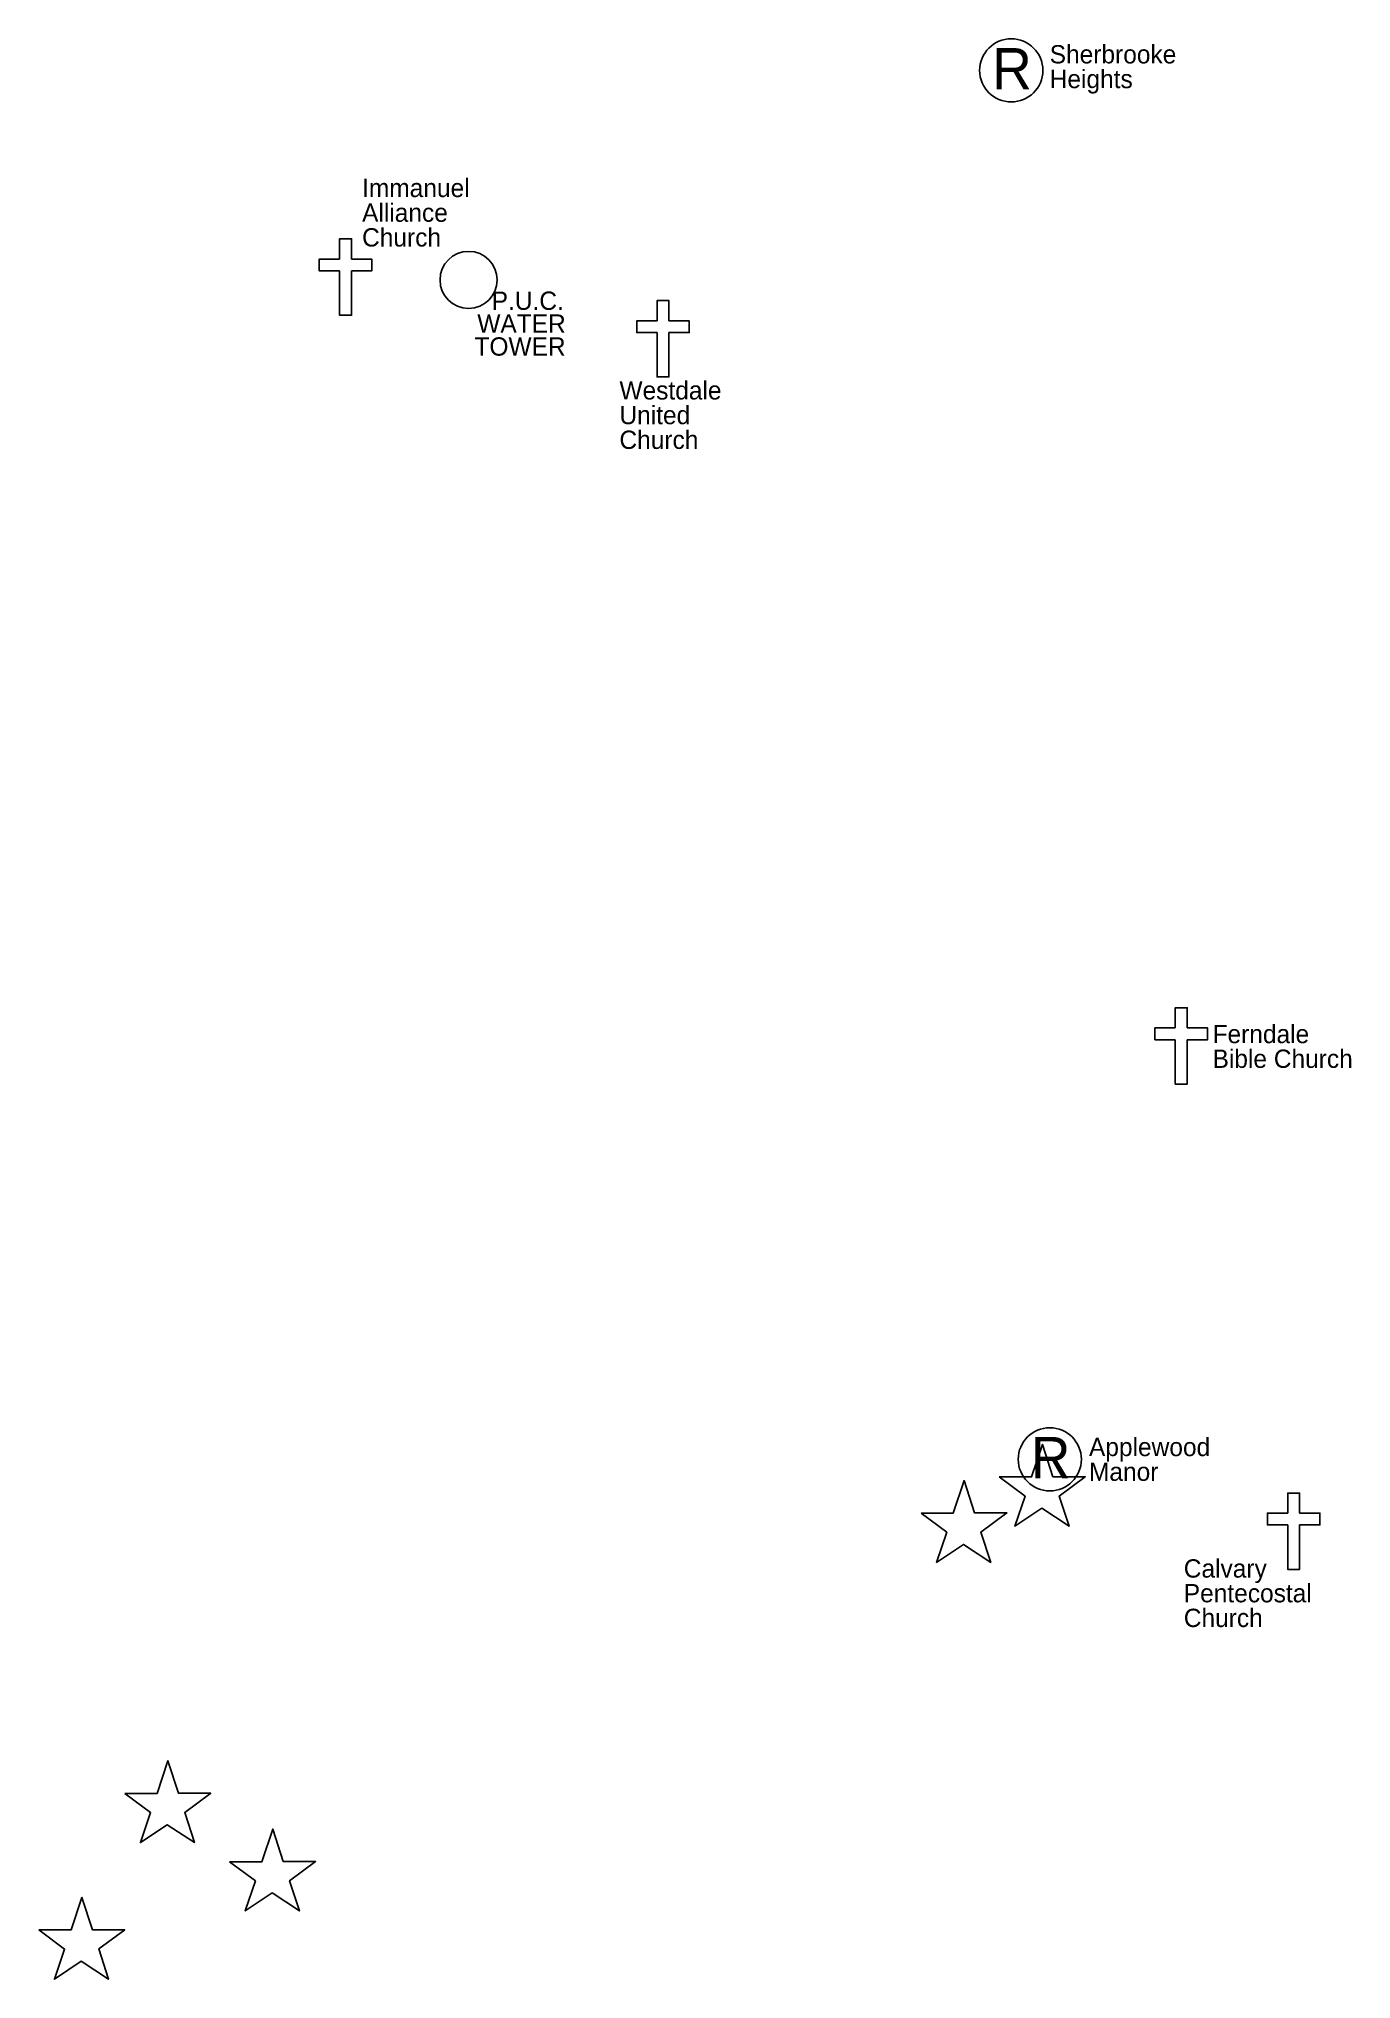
# Model space of a CAD drawing. Extents: x 709372 to 716948, y 4903261 to 4916861.
# Drawn here: x 709372 to 710805, y 4905420 to 4907539 of the extents above; entities that cross this region are included whole.
import ezdxf

# ---------------------------------------------------------------- set-up
doc = ezdxf.new("R2010")
doc.units = 0
for name, color, linetype in [('religious inst_', 7, 'Continuous'), ('restaurants', 7, 'Continuous'), ('retirement homes', 7, 'Continuous'), ('water towers', 7, 'Continuous')]:
    doc.layers.add(name, color=color, linetype=linetype)

msp = doc.modelspace()

# ---------------------------------------------------------------- texts
at = {"layer": 'religious inst_'}
for s, p in [('Immanuel', (709724.8, 4907366.2)), ('Alliance', (709724.8, 4907339.2)), ('Church', (709724.8, 4907312.2)), ('Westdale ', (710005.8, 4907145.1)), ('United', (710005.8, 4907118.1)), ('Church', (710005.8, 4907091.1)), ('Ferndale', (710653.4, 4906442)), ('Bible Church', (710653.4, 4906415)), ('Calvary', (710622, 4905858.2)), ('Pentecostal', (710622, 4905831.2)), ('Church', (710622, 4905804.2))]:
    msp.add_text(s, height=20, dxfattribs=at).set_placement(p)
at = {"layer": 'retirement homes'}
for s, height, p in [('R', 45, (710412.7, 4907484)), ('Sherbrooke', 20, (710475.6, 4907512.2)), ('Heights', 20, (710475.6, 4907485.2)), ('R', 45, (710454.9, 4905966.8)), ('Applewood', 20, (710518.5, 4905990.9)), ('Manor', 20, (710518.5, 4905963.9))]:
    msp.add_text(s, height=height, dxfattribs=at).set_placement(p)
at = {"layer": 'water towers'}
for s, p in [('P.U.C.', (709866.3, 4907243)), ('WATER', (709850.6, 4907218)), ('TOWER', (709847.5, 4907193))]:
    msp.add_text(s, height=20, dxfattribs=at).set_placement(p)

# ---------------------------------------------------------------- linework, layer by layer
at = {"layer": 'religious inst_'}
for points in [[(709700.3, 4907298.5), (709700.3, 4907320.6), (709713.3, 4907320.6), (709713.3, 4907298.5)], [(709700.3, 4907285.6), (709678.1, 4907285.6), (709678.1, 4907298.5), (709700.3, 4907298.5)], [(709713.3, 4907298.5), (709735.4, 4907298.5), (709735.4, 4907285.6), (709713.3, 4907285.6)], [(709713.3, 4907285.6), (709713.3, 4907237.2), (709700.3, 4907237.2), (709700.3, 4907285.6)], [(710046.9, 4907231), (710046.9, 4907253.1), (710059.8, 4907253.1), (710059.8, 4907231)], [(710046.9, 4907218.1), (710024.7, 4907218.1), (710024.7, 4907231), (710046.9, 4907231)], [(710059.8, 4907231), (710082, 4907231), (710082, 4907218.1), (710059.8, 4907218.1)], [(710059.8, 4907218.1), (710059.8, 4907169.7), (710046.9, 4907169.7), (710046.9, 4907218.1)], [(710612.7, 4906458.7), (710612.7, 4906480.7), (710625.7, 4906480.7), (710625.7, 4906458.7)], [(710612.7, 4906445.7), (710590.5, 4906445.7), (710590.5, 4906458.7), (710612.7, 4906458.7)], [(710625.7, 4906445.7), (710625.7, 4906397.3), (710612.7, 4906397.3), (710612.7, 4906445.7)], [(710625.7, 4906458.7), (710647.9, 4906458.7), (710647.9, 4906445.7), (710625.7, 4906445.7)], [(710735.5, 4905928.6), (710735.5, 4905950.6), (710748.5, 4905950.6), (710748.5, 4905928.6)], [(710735.5, 4905915.7), (710713.3, 4905915.7), (710713.3, 4905928.6), (710735.5, 4905928.6)], [(710748.5, 4905915.7), (710748.5, 4905867.2), (710735.5, 4905867.2), (710735.5, 4905915.7)], [(710748.5, 4905928.6), (710770.7, 4905928.6), (710770.7, 4905915.7), (710748.5, 4905915.7)]]:
    msp.add_lwpolyline(points, dxfattribs=at)
at = {"layer": 'restaurants'}
for points in [[(710420.6, 4905968.1), (710455.8, 4905968.1), (710467.6, 4906003.7), (710479.1, 4905968.3), (710514.5, 4905968.3), (710486, 4905947.3), (710496.7, 4905914.3), (710466.9, 4905933.9), (710437.6, 4905914.3), (710448.7, 4905947.1)], [(710335.1, 4905928.6), (710370.2, 4905928.6), (710382.1, 4905964.2), (710393.6, 4905928.8), (710428.9, 4905928.8), (710400.5, 4905907.9), (710411.2, 4905874.8), (710381.3, 4905894.4), (710352.1, 4905874.8), (710363.1, 4905907.7)], [(709465.7, 4905622.5), (709500.9, 4905622.5), (709512.8, 4905658.1), (709524.2, 4905622.7), (709559.6, 4905622.7), (709531.1, 4905601.8), (709541.8, 4905568.7), (709512, 4905588.3), (709482.7, 4905568.7), (709493.8, 4905601.6)], [(709580.2, 4905547.9), (709615.4, 4905547.9), (709627.3, 4905583.5), (709638.7, 4905548.1), (709674.1, 4905548.1), (709645.7, 4905527.1), (709656.3, 4905494.1), (709626.5, 4905513.7), (709597.2, 4905494.1), (709608.3, 4905526.9)], [(709371.8, 4905473.3), (709407, 4905473.3), (709418.9, 4905508.9), (709430.3, 4905473.5), (709465.7, 4905473.5), (709437.3, 4905452.6), (709447.9, 4905419.5), (709418.1, 4905439.1), (709388.8, 4905419.5), (709399.9, 4905452.4)]]:
    msp.add_lwpolyline(points, close=True, dxfattribs=at)
at = {"layer": 'retirement homes'}
for centre in [(710433.6, 4907504.6), (710475.7, 4905987.4)]:
    msp.add_circle(centre, 34.5, dxfattribs=at)
at = {"layer": 'water towers'}
msp.add_ellipse((709841.1, 4907275.7), major_axis=(0, 31.2), ratio=0.999998, dxfattribs=at)

msp.set_redraw_order([(e.dxf.handle, doc.entitydb.next_handle()) for e in msp.query("TEXT MTEXT ATTDEF DIMENSION ARC_DIMENSION")])  # texts and dimensions are drawn at this point

doc.saveas('drawing.dxf')
